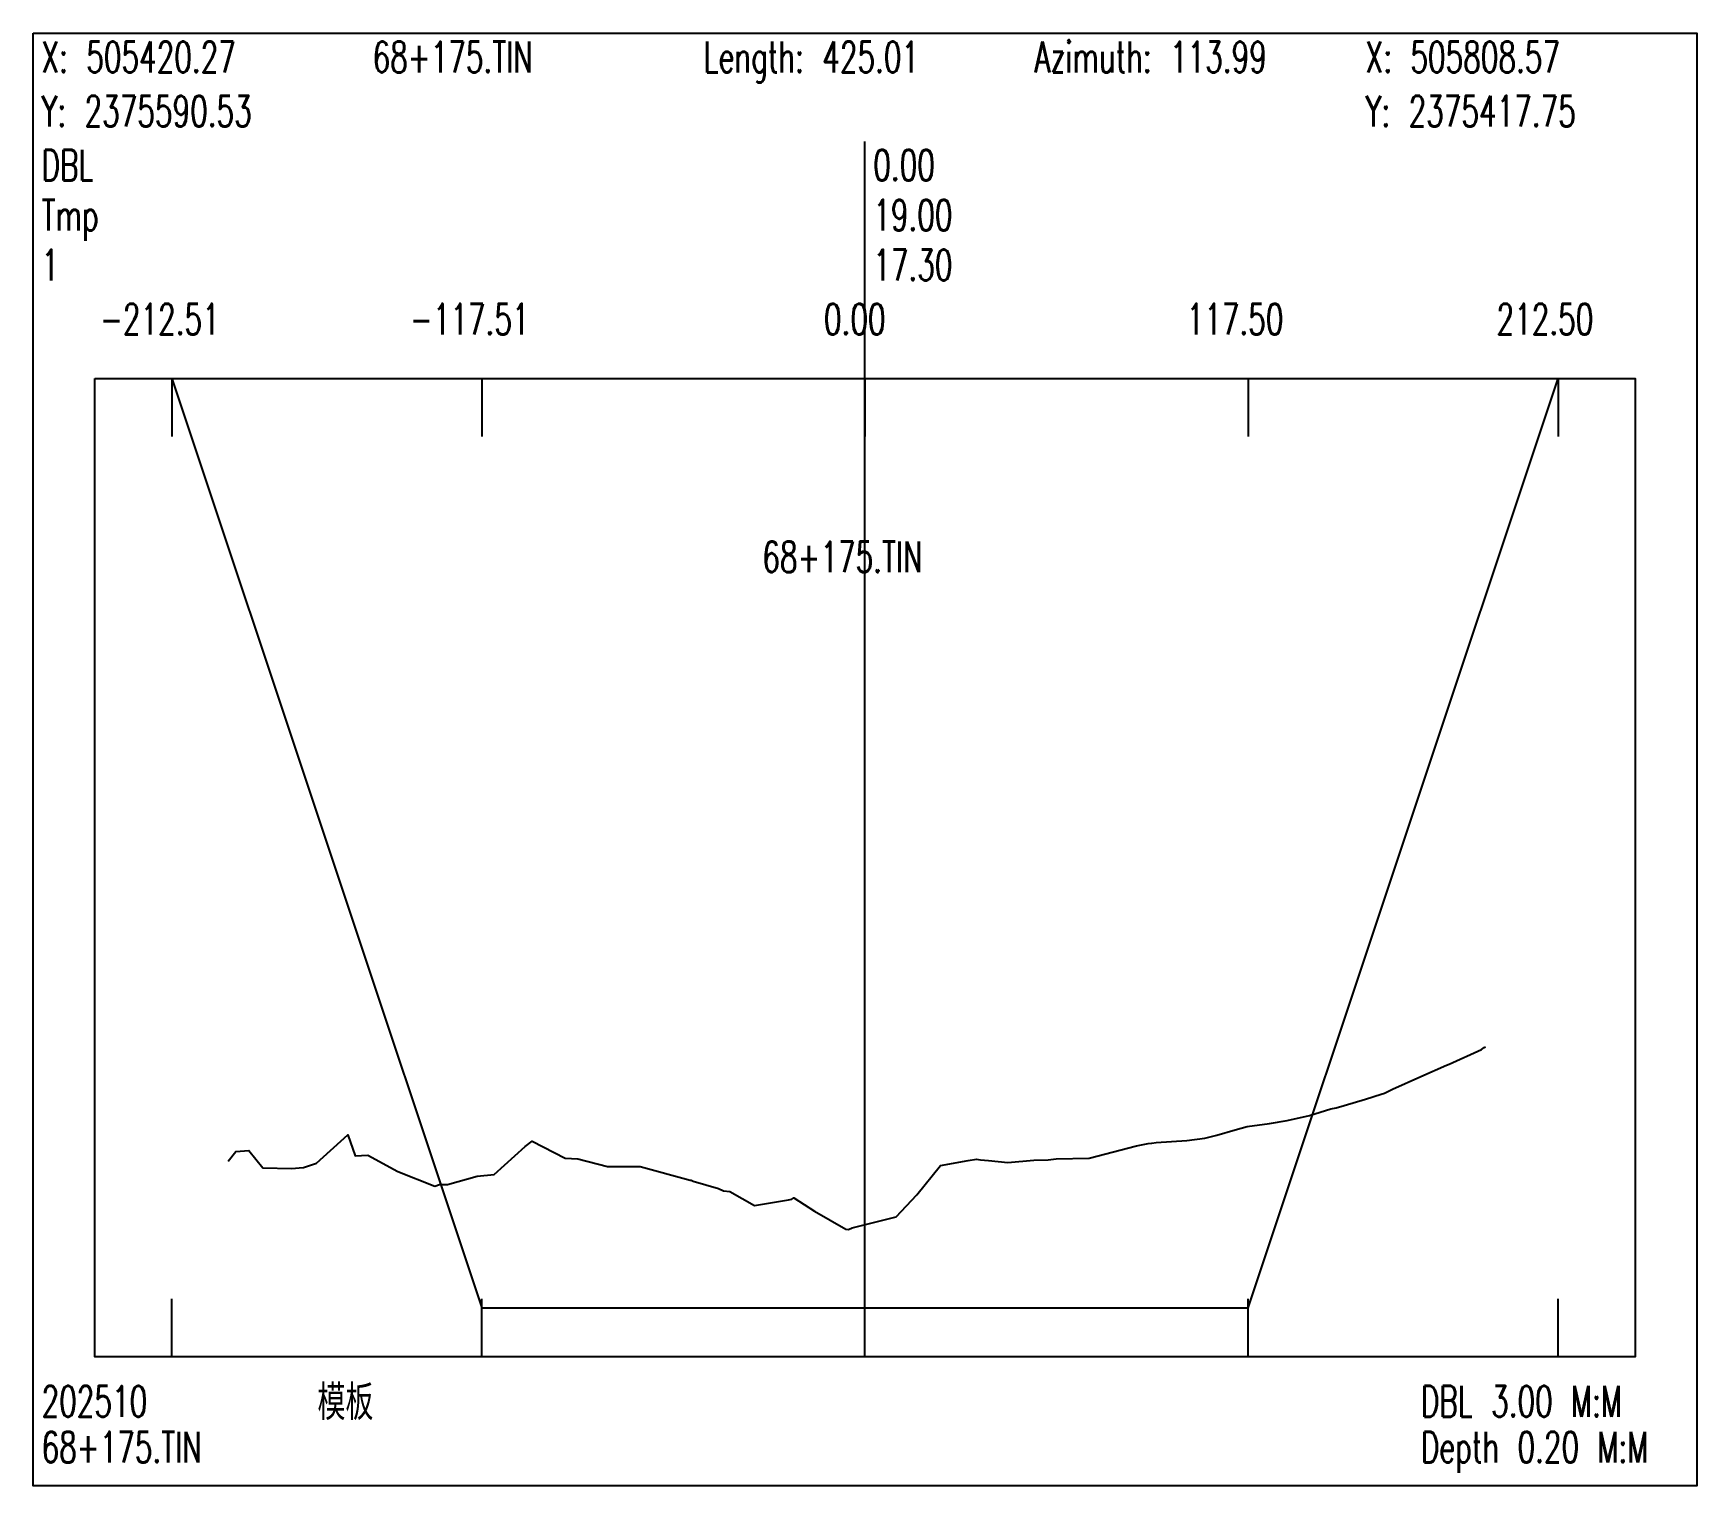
# Model space of a CAD drawing. Extents: x 1 to 171, y -4306 to 0.
# Drawn here: x 1 to 171, y -2672.6 to -2524.1 of the extents above; entities that cross this region are included whole.
import ezdxf

# ---------------------------------------------------------------- set-up
doc = ezdxf.new("R2010")
doc.units = 0
doc.header["$MEASUREMENT"] = 0
doc.layers.add('LABELS', color=7, linetype='Continuous')
doc.layers.add('XSECTION', color=7, linetype='Continuous')
doc.styles.get("Standard").update_dxf_attribs({"font": 'txt.shx'})

msp = doc.modelspace()

# ---------------------------------------------------------------- texts
at = {"layer": 'LABELS', "color": 0, "width": 0.666667}
for s, height, p in [('X: 505420.27', 3.1482, (1.85, -2528.1)), ('68+175.TIN', 3.148, (35.68, -2528.1)), ('Length: 425.01', 3.1482, (69.51, -2528.1)), ('Azimuth: 113.99', 3.1482, (103.34, -2528.1)), ('X: 505808.57', 3.1482, (137.17, -2528.1)), ('Y: 2375590.53', 3.1482, (1.85, -2533.63)), ('Y: 2375417.75', 3.1482, (137.17, -2533.63)), ('DBL', 3.148, (1.85, -2539.15)), ('0.00', 3.148, (86.85, -2539.15)), ('0.00', 3.148, (86.85, -2539.15)), ('Tmp', 3.148, (1.85, -2544.26)), ('19.00', 3.148, (86.85, -2544.26)), ('19.00', 3.148, (86.85, -2544.26)), ('-212.51', 3.148, (7.82, -2554.89)), ('-117.51', 3.148, (39.49, -2554.89)), ('0.00', 3.148, (81.81, -2554.89)), ('117.50', 3.148, (118.87, -2554.89)), ('212.50', 3.148, (150.54, -2554.89)), ('68+175.TIN', 3.148, (75.51, -2579.2)), ('模板', 3.148, (30.04, -2665.51)), ('DBL 3.00 M:M', 3.1482, (142.81, -2665.51)), ('68+175.TIN', 3.148, (1.85, -2670.19)), ('Depth 0.20 M:M', 3.1482, (142.81, -2670.19))]:
    msp.add_text(s, height=height, dxfattribs=at).set_placement(p)
at = {"layer": 'LABELS', "color": 1, "width": 0.666667}
for s, height, p in [('1', 3.15, (1.85, -2549.36)), ('17.30', 3.148, (86.85, -2549.36)), ('17.30', 3.148, (86.85, -2549.36)), ('202510', 3.148, (1.85, -2665.51))]:
    msp.add_text(s, height=height, dxfattribs=at).set_placement(p)

# ---------------------------------------------------------------- linework, layer by layer
at = {"layer": 'XSECTION', "color": 0, "linetype": 'Continuous'}
for points in [[(1, -2524.1), (171, -2524.1), (171, -2672.57), (1, -2672.57), (1, -2524.1)], [(86, -2659.39), (86, -2535.16)], [(86, -2659.39), (86, -2535.16)], [(7.3, -2559.39), (164.71, -2559.39), (164.71, -2659.39), (7.3, -2659.39), (7.3, -2559.39)], [(15.17, -2559.39), (15.17, -2565.33)], [(15.17, -2559.39), (46.83, -2654.39)], [(15.17, -2559.39), (46.83, -2654.39)], [(46.83, -2559.39), (46.83, -2565.33)], [(86, -2559.39), (86, -2565.33)], [(125.17, -2559.39), (125.17, -2565.33)], [(125.17, -2654.39), (156.84, -2559.39)], [(125.17, -2654.39), (156.84, -2559.39)], [(156.84, -2559.39), (156.84, -2565.33)], [(15.17, -2659.39), (15.17, -2653.45)], [(46.83, -2659.39), (46.83, -2653.45)], [(86, -2659.39), (86, -2653.45)], [(125.17, -2659.39), (125.17, -2653.45)], [(156.84, -2659.39), (156.84, -2653.45)], [(46.83, -2654.39), (86, -2654.39)], [(46.83, -2654.39), (46.83, -2654.39)], [(46.83, -2654.39), (86, -2654.39)], [(86, -2654.39), (125.17, -2654.39)], [(86, -2654.39), (125.17, -2654.39)], [(125.17, -2654.39), (125.17, -2654.39)]]:
    msp.add_lwpolyline(points, dxfattribs=at)
at = {"layer": 'XSECTION', "color": 1, "linetype": 'Continuous'}
msp.add_lwpolyline([(20.91, -2639.39), (21.69, -2638.39), (23.04, -2638.29), (24.45, -2640.09), (27.42, -2640.14), (28.16, -2640.09), (28.63, -2640.04), (29.95, -2639.59), (33.16, -2636.69), (33.91, -2638.84), (35.2, -2638.79), (38.25, -2640.44), (42.04, -2641.94), (42.51, -2641.79), (43.34, -2641.79), (46.38, -2640.94), (48.09, -2640.74), (51.28, -2637.89), (51.99, -2637.34), (55.36, -2639.09), (56.66, -2639.14), (59.69, -2639.94), (61.41, -2639.94), (63.02, -2639.94), (68.13, -2641.34), (68.22, -2641.34), (68.45, -2641.44), (71.03, -2642.19), (71.55, -2642.44), (72.18, -2642.49), (74.72, -2643.94), (78.18, -2643.34), (78.53, -2643.29), (78.72, -2643.14), (80.83, -2644.49), (84.03, -2646.34), (84.3, -2646.39), (84.7, -2646.19), (89.17, -2645.09), (91.31, -2642.84), (93.72, -2639.84), (96.54, -2639.34), (97.41, -2639.19), (97.81, -2639.24), (98.64, -2639.34), (100.6, -2639.54), (103.24, -2639.29), (104.71, -2639.24), (105.53, -2639.14), (108.92, -2639.09), (113.76, -2637.84), (114.95, -2637.59), (115.32, -2637.54), (115.76, -2637.49), (118.88, -2637.29), (120.73, -2637.04), (121.95, -2636.74), (123.84, -2636.19), (125.07, -2635.84), (127.33, -2635.54), (129.13, -2635.24), (131.42, -2634.74), (133.6, -2634.04), (134.17, -2633.94), (134.97, -2633.69), (137.15, -2633.04), (138.75, -2632.54), (139.1, -2632.44), (139.92, -2632.04), (142.79, -2630.74), (145.44, -2629.59), (145.71, -2629.49), (149, -2627.99), (149.27, -2627.79), (149.42, -2627.69)], dxfattribs=at)

msp.set_redraw_order([(e.dxf.handle, doc.entitydb.next_handle()) for e in msp.query("TEXT MTEXT ATTDEF DIMENSION ARC_DIMENSION")])  # texts and dimensions are drawn at this point

doc.saveas('drawing.dxf')
